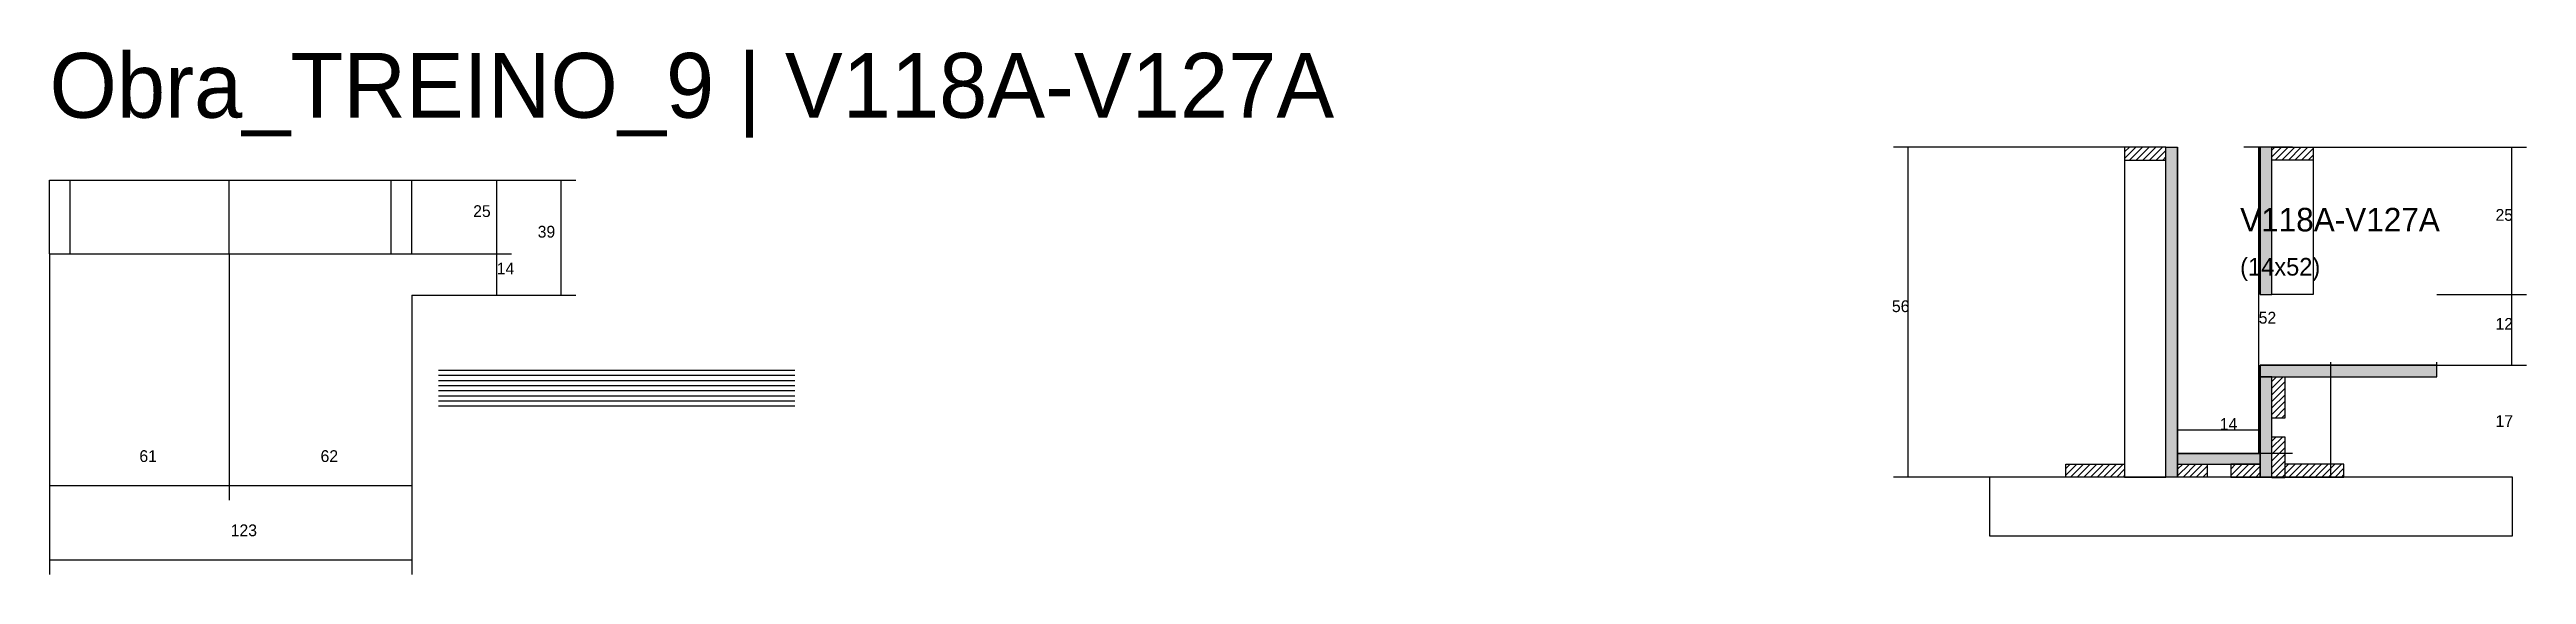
# Model space of a CAD drawing. Header units: metres. Extents: x -41 to 34800, y -36000 to 1848.
# Drawn here: x 20380 to 21221, y -32615 to -32437 of the extents above; entities that cross this region are included whole.
import ezdxf

# ---------------------------------------------------------------- set-up
doc = ezdxf.new("R2010")
doc.units = ezdxf.units.M
for name, color, linetype in [('COTA', 4, 'Continuous'), ('Cota Seção (2x)', 4, 'Continuous'), ('Hachura', 253, 'Continuous'), ('LABEL_ID', 3, 'Continuous'), ('Madeira', 126, 'Continuous'), ('Painéis', 200, 'Continuous'), ('SARR_2.2x7', 40, 'Continuous'), ('Texto Seção', 7, 'Continuous')]:
    doc.layers.add(name, color=color, linetype=linetype)

msp = doc.modelspace()

# ---------------------------------------------------------------- texts
at = {"layer": 'COTA'}
for s, p in [('25', (20523.8, -32493.7)), ('39', (20545.7, -32500.7)), ('25', (21210.3, -32495)), ('14', (20531.8, -32513.2)), ('56', (21005.4, -32526)), ('12', (21210.3, -32532)), ('17', (21210.3, -32565)), ('61', (20410.5, -32576.9)), ('62', (20472, -32576.9)), ('123', (20441.5, -32602.1))]:
    msp.add_text(s, height=4, dxfattribs=at).set_placement(p)
at = {"layer": 'Cota Seção (2x)'}
for s, p in [('52', (21129.9, -32529.9)), ('14', (21116.7, -32566))]:
    msp.add_text(s, height=4, dxfattribs=at).set_placement(p)
at = {"layer": 'LABEL_ID'}
msp.add_text('Obra_TREINO_9 | V118A-V127A', height=22, dxfattribs=at).set_placement((20380, -32460))
at = {"layer": 'Texto Seção'}
for s, height, p in [('V118A-V127A', 8, (21123.6, -32498.6)), ('(14x52)', 6, (21123.6, -32513.6))]:
    msp.add_text(s, height=height, dxfattribs=at).set_placement(p)

# ---------------------------------------------------------------- hatches: boundary and pattern name
at = {"layer": 'Hachura'}
h = msp.add_hatch(dxfattribs=at)
h.set_pattern_fill('ANSI31', scale=0.5)
h.paths.add_polyline_path([(21098.4, -32474.4), (21098.4, -32470), (21098.4, -32470), (21084.4, -32470), (21084.4, -32470), (21084.4, -32474.4), (21084.4, -32474.4), (21098.4, -32474.4)])
h = msp.add_hatch(color=8, dxfattribs=at)
h.dxf.hatch_style = 1
h.paths.add_polyline_path([(21102.4, -32470), (21098.4, -32470), (21098.4, -32470), (21098.4, -32582), (21098.4, -32582), (21102.4, -32582), (21102.4, -32582), (21102.4, -32470)])
h = msp.add_hatch(color=8, dxfattribs=at)
h.dxf.hatch_style = 1
h.paths.add_polyline_path([(21134.4, -32470), (21130.4, -32470), (21130.4, -32520), (21134.4, -32520)])
h = msp.add_hatch(dxfattribs=at)
h.set_pattern_fill('ANSI31', scale=0.5)
h.paths.add_polyline_path([(21134.4, -32474.4), (21134.4, -32470), (21134.4, -32470), (21148.4, -32470), (21148.4, -32470), (21148.4, -32474.4), (21148.4, -32474.4), (21134.4, -32474.4)])
h = msp.add_hatch(color=8, dxfattribs=at)
h.dxf.hatch_style = 1
h.paths.add_polyline_path([(21190.4, -32548), (21190.4, -32544), (21190.4, -32544), (21130.4, -32544), (21130.4, -32544), (21130.4, -32548), (21130.4, -32548), (21190.4, -32548)])
h = msp.add_hatch(color=8, dxfattribs=at)
h.dxf.hatch_style = 1
h.paths.add_polyline_path([(21134.4, -32548), (21130.4, -32548), (21130.4, -32574), (21130.4, -32582), (21134.4, -32582)])
h = msp.add_hatch(dxfattribs=at)
h.set_pattern_fill('ANSI31', scale=0.5)
h.paths.add_polyline_path([(21138.8, -32562), (21134.4, -32562), (21134.4, -32562), (21134.4, -32548), (21134.4, -32548), (21138.8, -32548), (21138.8, -32548), (21138.8, -32562)])
h = msp.add_hatch(dxfattribs=at)
h.set_pattern_fill('ANSI31', scale=0.5)
h.paths.add_polyline_path([(21138.8, -32582.3), (21134.4, -32582.3), (21134.4, -32582.3), (21134.4, -32568.3), (21134.4, -32568.3), (21138.8, -32568.3), (21138.8, -32568.3), (21138.8, -32582.3)])
h = msp.add_hatch(dxfattribs=at)
h.set_pattern_fill('ANSI31', scale=0.5)
h.paths.add_polyline_path([(21064.4, -32582), (21064.4, -32577.6), (21064.4, -32577.6), (21084.4, -32577.6), (21084.4, -32577.6), (21084.4, -32582), (21084.4, -32582), (21064.4, -32582)])
h = msp.add_hatch(color=8, dxfattribs=at)
h.dxf.hatch_style = 1
h.paths.add_polyline_path([(21130.4, -32577.6), (21130.4, -32574), (21130.4, -32574), (21102.4, -32574), (21102.4, -32574), (21102.4, -32577.6), (21102.4, -32577.6), (21130.4, -32577.6)])
h = msp.add_hatch(dxfattribs=at)
h.set_pattern_fill('ANSI31', scale=0.5)
h.paths.add_polyline_path([(21102.4, -32582), (21102.4, -32577.6), (21102.4, -32577.6), (21112.4, -32577.6), (21112.4, -32577.6), (21112.4, -32582), (21112.4, -32582), (21102.4, -32582)])
h = msp.add_hatch(dxfattribs=at)
h.set_pattern_fill('ANSI31', scale=0.5)
h.paths.add_polyline_path([(21130.4, -32582), (21130.4, -32577.6), (21130.4, -32577.6), (21120.4, -32577.6), (21120.4, -32577.6), (21120.4, -32582), (21120.4, -32582), (21130.4, -32582)])
h = msp.add_hatch(dxfattribs=at)
h.set_pattern_fill('ANSI31', scale=0.5)
h.paths.add_polyline_path([(21158.8, -32582), (21158.8, -32577.6), (21158.8, -32577.6), (21138.8, -32577.6), (21138.8, -32577.6), (21138.8, -32582), (21138.8, -32582), (21158.8, -32582)])

# ---------------------------------------------------------------- linework, layer by layer
at = {"layer": 'COTA'}
for p, q in [((21084.4, -32470), (21005.9, -32470)), ((21010.9, -32582), (21010.9, -32470)), ((21148.4, -32470), (21220.8, -32470)), ((21215.8, -32520), (21215.8, -32470)), ((20503, -32481.2), (20536.8, -32481.2)), ((20503, -32481.2), (20558.7, -32481.2)), ((20531.8, -32506.2), (20531.8, -32481.2)), ((20553.7, -32520.2), (20553.7, -32481.2)), ((20380, -32506.2), (20380, -32589.9)), ((20380, -32506.2), (20380, -32615.1)), ((20441, -32506.2), (20441, -32589.9)), ((20441, -32506.2), (20441, -32589.9)), ((20503, -32506.2), (20536.8, -32506.2)), ((20503, -32506.2), (20536.8, -32506.2)), ((20531.8, -32520.2), (20531.8, -32506.2)), ((20503, -32520.2), (20503, -32589.9)), ((20503, -32520.2), (20503, -32615.1)), ((20503, -32520.2), (20536.8, -32520.2)), ((20503, -32520.2), (20558.7, -32520.2)), ((21190.4, -32520), (21220.8, -32520)), ((21190.4, -32520), (21220.8, -32520)), ((21215.8, -32544), (21215.8, -32520)), ((21154.4, -32582), (21154.4, -32543)), ((21190.4, -32548), (21190.4, -32543)), ((21190.4, -32544), (21220.8, -32544)), ((21154.4, -32548), (21190.4, -32548)), ((20380, -32584.9), (20441, -32584.9)), ((20441, -32584.9), (20503, -32584.9)), ((21068.8, -32582), (21005.9, -32582)), ((20380, -32610.1), (20503, -32610.1))]:
    msp.add_line(p, q, dxfattribs=at)
at = {"layer": 'Cota Seção (2x)'}
for p, q in [((21141.4, -32470), (21124.9, -32470)), ((21129.9, -32574), (21129.9, -32470)), ((21102.4, -32582), (21102.4, -32561)), ((21130.4, -32582), (21130.4, -32561)), ((21102.4, -32566), (21130.4, -32566)), ((21141.4, -32574), (21124.9, -32574))]:
    msp.add_line(p, q, dxfattribs=at)
at = {"layer": 'Madeira'}
for points in [[(21098.4, -32474.4), (21098.4, -32470), (21084.4, -32470), (21084.4, -32474.4)], [(21098.4, -32470), (21084.4, -32470), (21084.4, -32582), (21098.4, -32582)], [(21134.4, -32474.4), (21134.4, -32470), (21148.4, -32470), (21148.4, -32474.4)], [(21134.4, -32470), (21148.4, -32470), (21148.4, -32520), (21134.4, -32520)], [(21138.8, -32562), (21134.4, -32562), (21134.4, -32548), (21138.8, -32548)], [(21138.8, -32582.3), (21134.4, -32582.3), (21134.4, -32568.3), (21138.8, -32568.3)], [(21064.4, -32582), (21064.4, -32577.6), (21084.4, -32577.6), (21084.4, -32582)], [(21102.4, -32582), (21102.4, -32577.6), (21112.4, -32577.6), (21112.4, -32582)], [(21130.4, -32582), (21130.4, -32577.6), (21120.4, -32577.6), (21120.4, -32582)], [(21158.8, -32582), (21158.8, -32577.6), (21138.8, -32577.6), (21138.8, -32582)], [(21038.5, -32602), (21216.1, -32602), (21216.1, -32582), (21038.5, -32582)]]:
    msp.add_lwpolyline(points, close=True, dxfattribs=at)
at = {"layer": 'Painéis'}
for p, q in [((21102.4, -32582), (21102.4, -32470)), ((21130.4, -32520), (21130.4, -32470)), ((20380, -32481.2), (20503, -32481.2)), ((20380, -32506.2), (20380, -32481.2)), ((20441, -32506.2), (20441, -32481.2)), ((20503, -32506.2), (20503, -32481.2)), ((20380, -32506.2), (20503, -32506.2)), ((21130.4, -32544), (21190.4, -32544)), ((21130.4, -32548), (21130.4, -32544)), ((21190.4, -32548), (21190.4, -32544)), ((21130.4, -32582), (21130.4, -32548)), ((21102.4, -32574), (21130.4, -32574)), ((21102.4, -32577.6), (21102.4, -32574)), ((21130.4, -32577.6), (21130.4, -32574))]:
    msp.add_line(p, q, dxfattribs=at)
for points in [[(21098.4, -32470), (21102.4, -32470), (21102.4, -32582), (21098.4, -32582)], [(21134.4, -32470), (21130.4, -32470), (21130.4, -32520), (21134.4, -32520)], [(21190.4, -32548), (21190.4, -32544), (21130.4, -32544), (21130.4, -32548)], [(21134.4, -32548), (21130.4, -32548), (21130.4, -32582), (21134.4, -32582)], [(21130.4, -32577.6), (21130.4, -32574), (21102.4, -32574), (21102.4, -32577.6)]]:
    msp.add_lwpolyline(points, close=True, dxfattribs=at)
at = {"layer": 'SARR_2.2x7'}
for p, q in [((20387, -32506.2), (20387, -32481.2)), ((20496, -32506.2), (20496, -32481.2)), ((20512, -32545.73), (20633, -32545.73)), ((20512, -32547.47), (20633, -32547.47)), ((20512, -32549.2), (20633, -32549.2)), ((20512, -32550.93), (20633, -32550.93)), ((20512, -32552.67), (20633, -32552.67)), ((20512, -32554.4), (20633, -32554.4)), ((20512, -32556.13), (20633, -32556.13)), ((20512, -32557.87), (20633, -32557.87))]:
    msp.add_line(p, q, dxfattribs=at)

msp.set_redraw_order([(e.dxf.handle, doc.entitydb.next_handle()) for e in msp.query("TEXT MTEXT ATTDEF DIMENSION ARC_DIMENSION")])  # texts and dimensions are drawn at this point

doc.saveas('drawing.dxf')
